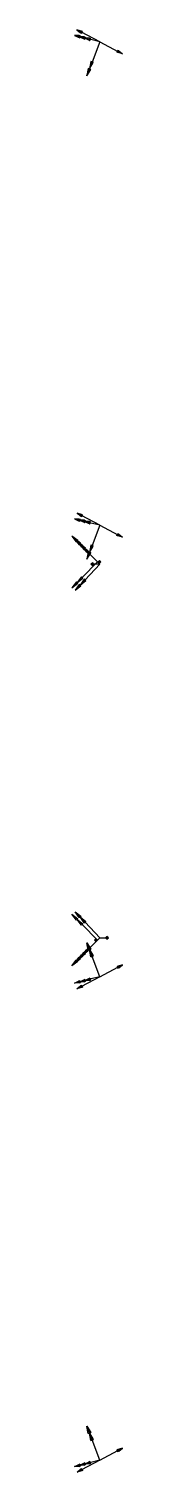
# Model space of a CAD drawing. Header units: millimetres. Extents: x -4559 to 51, y -1000 to 1000.
# Drawn here: x -40.8 to -32.7, y -98.9 to 98.9 of the extents above; entities that cross this region are included whole.
import ezdxf

# ---------------------------------------------------------------- set-up
doc = ezdxf.new("R2010")
doc.units = ezdxf.units.MM
for name, color, linetype in [('PgmDef_0_0', 1, 'Continuous'), ('PgmDef_1_1', 1, 'Continuous'), ('PgmDef_2_2', 1, 'Continuous'), ('PgmDef_4_4', 1, 'Continuous'), ('PgmDef_5_5', 1, 'Continuous'), ('PgmDef_7_7', 1, 'Continuous')]:
    doc.layers.add(name, color=color, linetype=linetype)

# ---------------------------------------------------------------- blocks, each defined once
blk = doc.blocks.new('Kontrollpunkt')
at = {"color": 0}
for q in [(0, 6), (8, 0), (0, 0, 4)]:
    blk.add_line((0, 0), q, dxfattribs=at)
for points in [[(0.25, 8, -0.25), (-0.25, 8, -0.25), (-0.25, 8, 0.25), (0, 10, 0), (-0.25, 8, -0.25), (0.25, 8, 0.25), (0, 10, 0), (0.25, 8, -0.25), (0.25, 8, 0.25), (-0.25, 8, 0.25)], [(0.25, 6, -0.25), (-0.25, 6, -0.25), (-0.25, 6, 0.25), (0, 8, 0), (-0.25, 6, -0.25), (0.25, 6, 0.25), (0, 8, 0), (0.25, 6, -0.25), (0.25, 6, 0.25), (-0.25, 6, 0.25)], [(0.25, 0.25, 4), (-0.25, 0.25, 4), (-0.25, -0.25, 4), (0, 0, 6), (-0.25, 0.25, 4), (0.25, -0.25, 4), (0, 0, 6), (0.25, 0.25, 4), (0.25, -0.25, 4), (-0.25, -0.25, 4)], [(0.25, 0.25, 6), (-0.25, 0.25, 6), (-0.25, -0.25, 6), (0, 0, 8), (-0.25, 0.25, 6), (0.25, -0.25, 6), (0, 0, 8), (0.25, 0.25, 6), (0.25, -0.25, 6), (-0.25, -0.25, 6)], [(0.25, 0.25, 8), (-0.25, 0.25, 8), (-0.25, -0.25, 8), (0, 0, 10), (-0.25, 0.25, 8), (0.25, -0.25, 8), (0, 0, 10), (0.25, 0.25, 8), (0.25, -0.25, 8), (-0.25, -0.25, 8)], [(8, 0.25, -0.25), (8, 0.25, 0.25), (8, -0.25, 0.25), (10, 0, 0), (8, 0.25, 0.25), (8, -0.25, -0.25), (10, 0, 0), (8, 0.25, -0.25), (8, -0.25, -0.25), (8, -0.25, 0.25)]]:
    blk.add_polyline3d(points, dxfattribs=at)

msp = doc.modelspace()

# ---------------------------------------------------------------- block references
at = {"layer": 'PgmDef_0_0', "color": 1, "extrusion": (-0.696364, 0.696364, 0.173648), "xscale": 0.5, "yscale": 0.5, "zscale": 0.5, "rotation": 279.8510761165839}
msp.add_blockref('Kontrollpunkt', (7.28, -385.9, -23.9), dxfattribs=at)
at = {"layer": 'PgmDef_0_0', "color": 1, "extrusion": (-0.706406, 0.706406, -0.04451), "xscale": 0.5, "yscale": 0.5, "zscale": 0.5, "rotation": 267.4514645067127}
msp.add_blockref('Kontrollpunkt', (7.28, -9.97, 44.39), dxfattribs=at)
at = {"layer": 'PgmDef_1_1', "color": 1, "extrusion": (-0.706406, -0.706406, -0.04451), "xscale": 0.5000000000000001, "yscale": 0.5000000000000001, "zscale": 0.5000000000000001, "rotation": 92.54853549328732}
msp.add_blockref('Kontrollpunkt', (-7.28, -9.97, 44.39), dxfattribs=at)
at = {"layer": 'PgmDef_1_1', "color": 1, "extrusion": (-0.696364, -0.696364, 0.173648), "xscale": 0.4999999999999999, "yscale": 0.4999999999999999, "zscale": 0.4999999999999999, "rotation": 80.14892388341613}
msp.add_blockref('Kontrollpunkt', (-7.28, -385.9, -23.9), dxfattribs=at)
at = {"layer": 'PgmDef_2_2', "color": 1, "extrusion": (-0.696364, -0.173648, -0.696364), "xscale": 0.5000000000000001, "yscale": 0.5000000000000001, "zscale": 0.5000000000000001}
for p, rotation in [((21.31, 21.93, 37.67), 80.28160008389149), ((85.54, 33.08, 49.16), 80.28160008389146)]:
    msp.add_blockref('Kontrollpunkt', p, dxfattribs=dict(at, rotation=rotation))
at = {"layer": 'PgmDef_4_4', "color": 1, "extrusion": (-0.696364, 0.173648, -0.696364)}
for p, xscale, yscale, zscale, rotation in [((-85.54, 33.08, 49.16), 0.5000000000000001, 0.5000000000000001, 0.5000000000000001, 279.7183999161086), ((-21.31, 21.93, 37.67), 0.5, 0.5, 0.5, 279.7183999161085)]:
    msp.add_blockref('Kontrollpunkt', p, dxfattribs=dict(at, xscale=xscale, yscale=yscale, zscale=zscale, rotation=rotation))
at = {"layer": 'PgmDef_5_5', "color": 1, "extrusion": (-0.696364, -0.173648, 0.696364)}
for p, xscale, yscale, zscale, rotation in [((21.31, -309, -240.88), 0.4999999999999999, 0.4999999999999999, 0.4999999999999999, 99.71839991610858), ((85.54, -320.16, -229.38), 0.5000000000000001, 0.5000000000000001, 0.5000000000000001, 99.71839991610851)]:
    msp.add_blockref('Kontrollpunkt', p, dxfattribs=dict(at, xscale=xscale, yscale=yscale, zscale=zscale, rotation=rotation))
at = {"layer": 'PgmDef_7_7', "color": 1, "extrusion": (-0.696364, 0.173648, 0.696364)}
for p, xscale, yscale, zscale, rotation in [((-85.54, -320.16, -229.38), 0.5, 0.5, 0.5, 260.2816000838915), ((-21.31, -309, -240.88), 0.5000000000000001, 0.5000000000000001, 0.5000000000000001, 260.2816000838914)]:
    msp.add_blockref('Kontrollpunkt', p, dxfattribs=dict(at, xscale=xscale, yscale=yscale, zscale=zscale, rotation=rotation))

doc.saveas('drawing.dxf')
